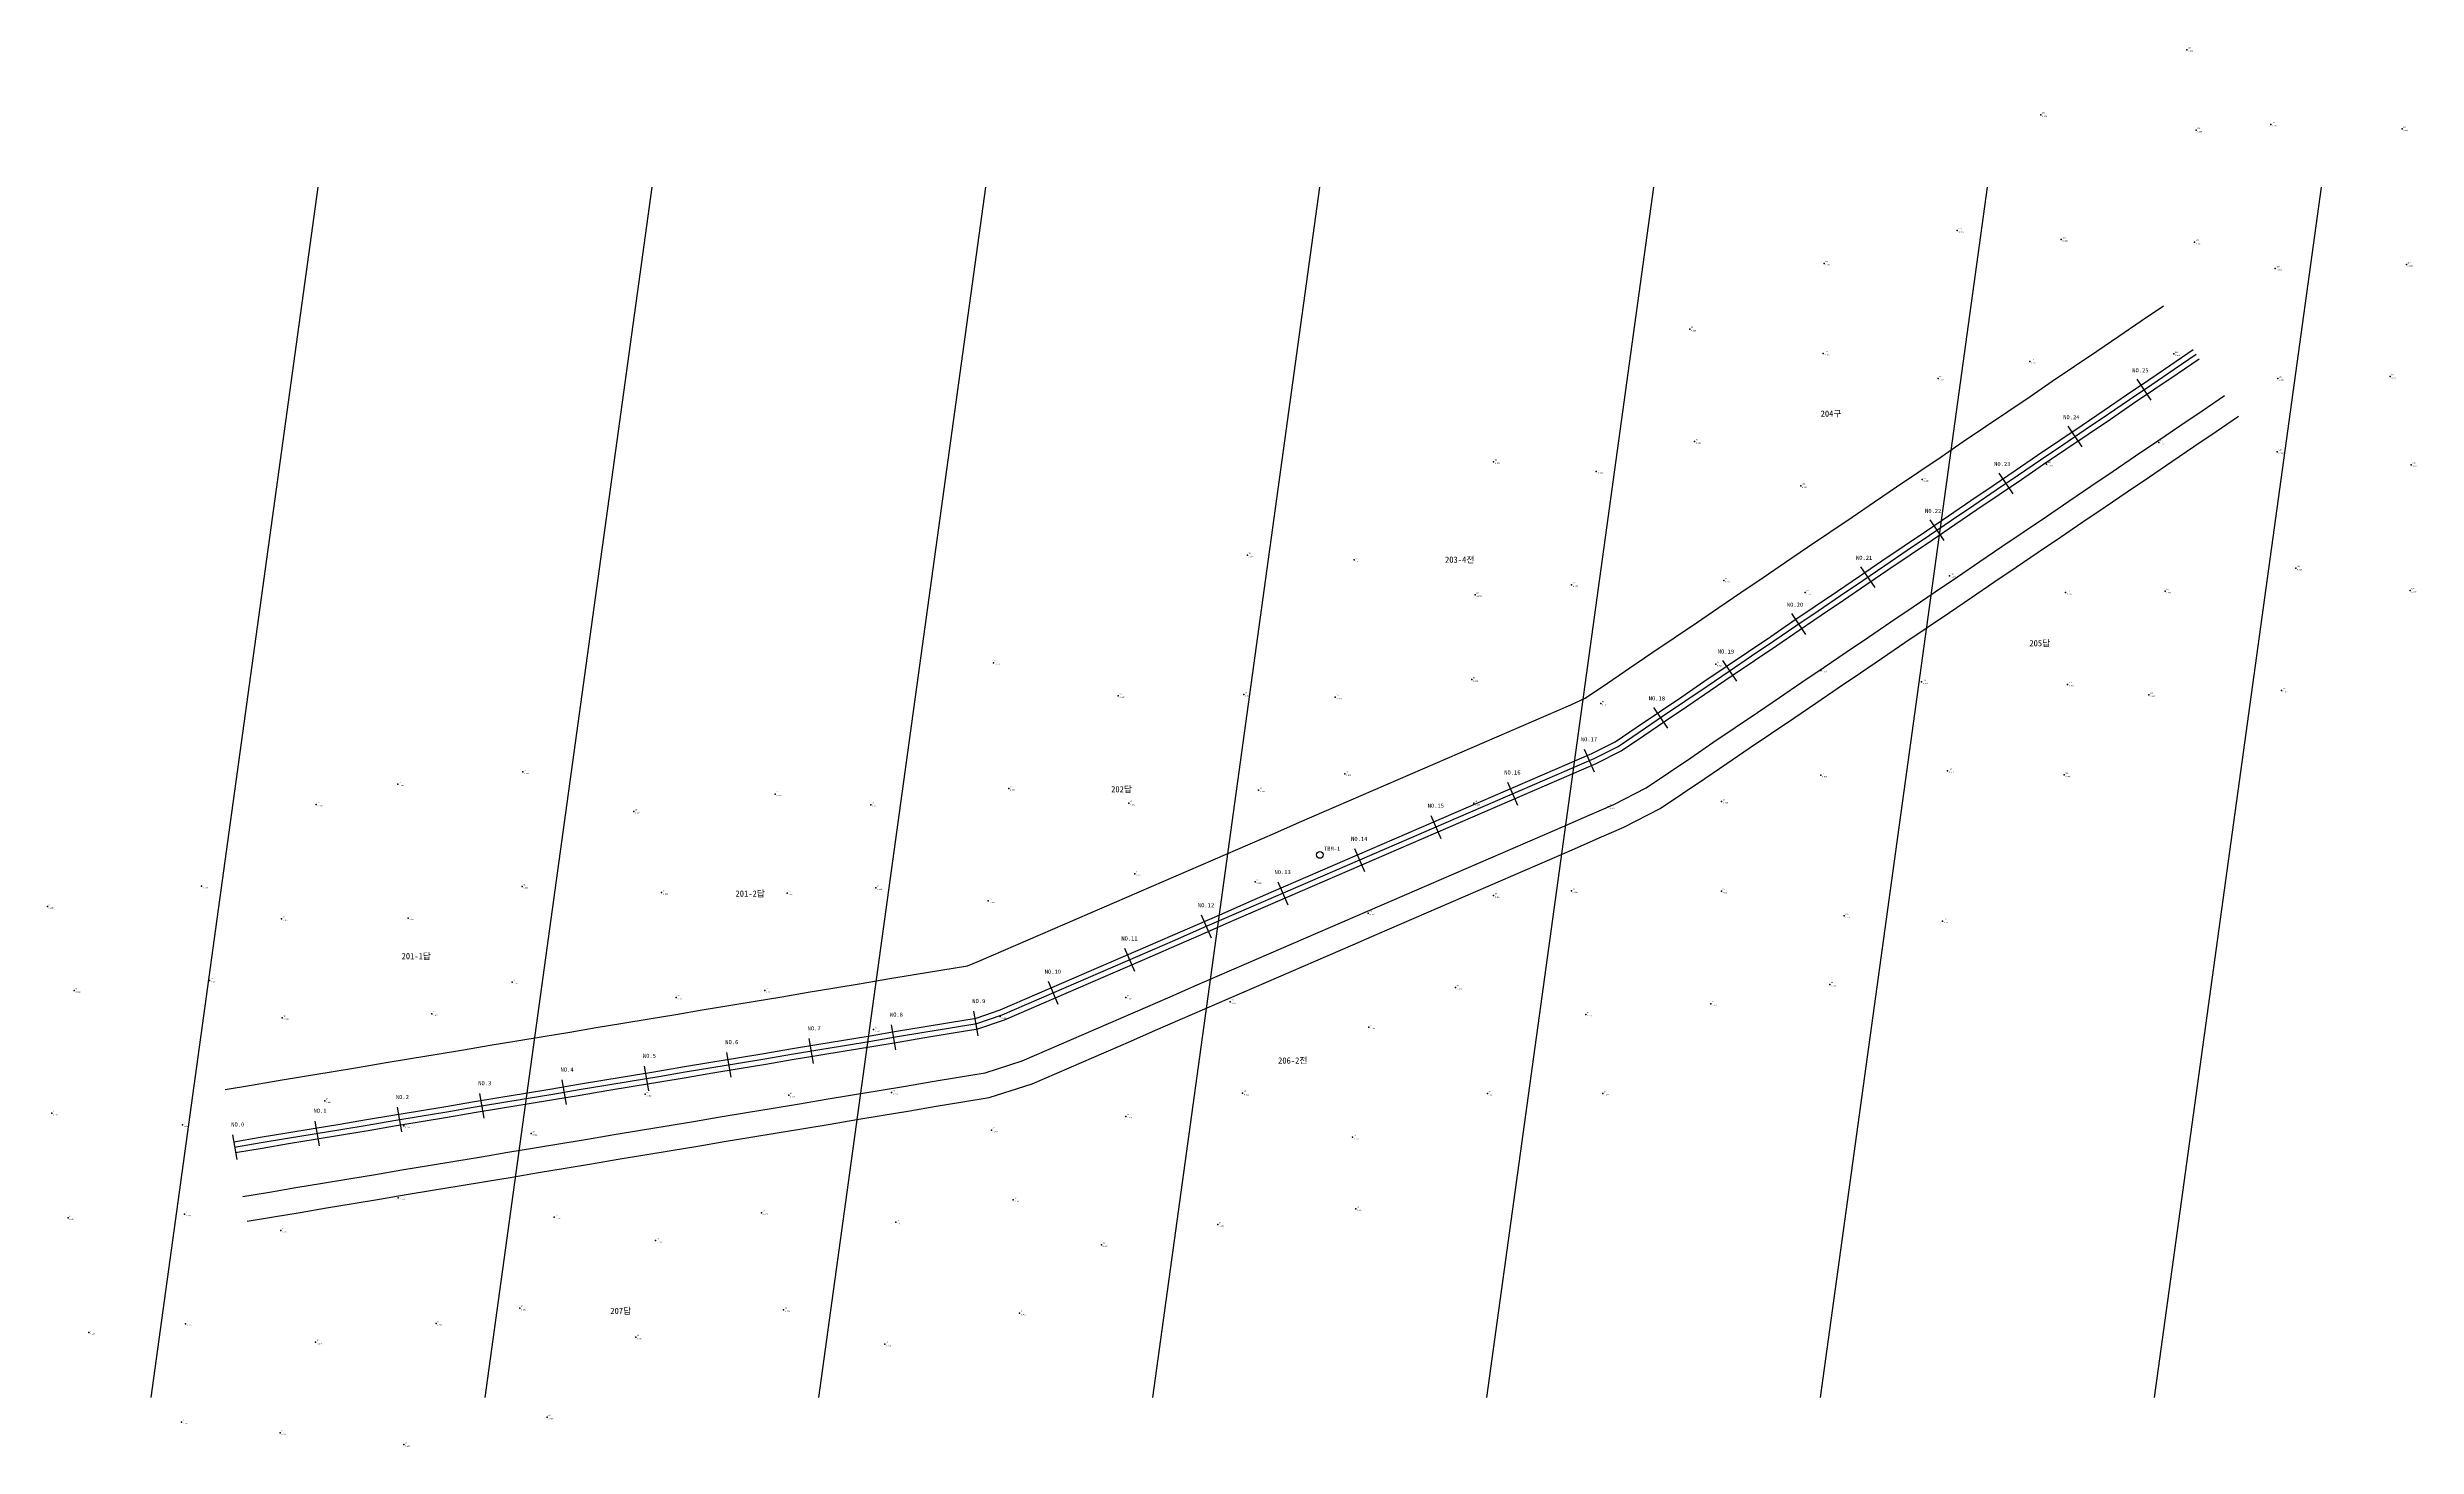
# Model space of a CAD drawing. Header units: millimetres. Extents: x 251155 to 251723, y 283328 to 283664.
import ezdxf

# ---------------------------------------------------------------- set-up
doc = ezdxf.new("R2010")
doc.units = ezdxf.units.MM
for name, color, linetype in [('CL', 1, 'Continuous'), ('PointElev', 7, 'Continuous'), ('PointNum', 7, 'Continuous'), ('PointPnt', 6, 'Continuous'), ('기준점', 1, 'Continuous'), ('도로', 8, 'Continuous'), ('수로', 5, 'Continuous'), ('지번', 3, 'Continuous'), ('측점', 2, 'Continuous')]:
    doc.layers.add(name, color=color, linetype=linetype)

msp = doc.modelspace()

# ---------------------------------------------------------------- linework, layer by layer
at = {"layer": 'CL'}
msp.add_lwpolyline([(251200, 283400), (251206.35, 283401.06), (251212.7, 283402.12), (251219.06, 283403.18), (251225.41, 283404.23), (251231.76, 283405.29), (251238.11, 283406.35), (251244.46, 283407.41), (251250.81, 283408.47), (251257.17, 283409.53), (251263.52, 283410.59), (251269.87, 283411.64), (251276.22, 283412.7), (251282.57, 283413.76), (251288.92, 283414.82), (251295.28, 283415.88), (251301.63, 283416.94), (251307.98, 283418), (251314.33, 283419.06), (251320.68, 283420.11), (251327.04, 283421.17), (251333.39, 283422.23), (251339.74, 283423.29), (251346.09, 283424.35), (251352.44, 283425.41), (251358.79, 283426.47), (251365.15, 283427.52), (251371.5, 283428.58), (251377.85, 283429.64), (251383.91, 283431.69), (251389.82, 283434.25), (251395.72, 283436.81), (251401.63, 283439.37), (251407.54, 283441.93), (251413.45, 283444.5), (251419.36, 283447.06), (251425.27, 283449.62), (251431.18, 283452.18), (251437.08, 283454.74), (251442.99, 283457.3), (251448.9, 283459.86), (251454.81, 283462.42), (251460.72, 283464.98), (251466.63, 283467.54), (251472.54, 283470.1), (251478.44, 283472.66), (251484.35, 283475.22), (251490.26, 283477.78), (251496.17, 283480.34), (251502.08, 283482.9), (251507.99, 283485.46), (251513.89, 283488.02), (251519.8, 283490.58), (251525.71, 283493.14), (251531.46, 283495.99), (251536.79, 283499.61), (251542.12, 283503.22), (251547.45, 283506.84), (251552.77, 283510.45), (251558.1, 283514.07), (251563.43, 283517.69), (251568.76, 283521.3), (251574.09, 283524.92), (251579.42, 283528.53), (251584.75, 283532.15), (251590.07, 283535.76), (251595.4, 283539.38), (251600.73, 283543), (251606.06, 283546.61), (251611.39, 283550.23), (251616.72, 283553.84), (251622.04, 283557.46), (251627.37, 283561.07), (251632.7, 283564.69), (251638.03, 283568.31), (251643.36, 283571.92), (251648.69, 283575.54), (251654.01, 283579.15), (251659.34, 283582.77), (251664.67, 283586.38), (251670, 283590)], dxfattribs=at)
at = {"layer": 'PointPnt'}
for p in [(251667.71, 283662.91, 4.52), (251632.79, 283647.34, 4.6), (251669.94, 283643.66, 4.57), (251687.88, 283645.06, 4.55), (251719.31, 283644.01, 4.6), (251612.72, 283619.62, 4.32), (251637.66, 283617.49, 4.43), (251669.61, 283616.82, 4.66), (251580.82, 283611.76, 4.16), (251688.94, 283610.51, 4.85), (251720.34, 283611.49, 5.04), (251548.62, 283595.98, 4.2), (251580.62, 283590.18, 4.09), (251630.13, 283588.27, 4.27), (251664.6, 283590.09, 4.67), (251608.15, 283584.19, 4.12), (251689.55, 283584.17, 5), (251716.44, 283584.62, 5.24), (251501.63, 283564.19, 4.35), (251549.78, 283569.07, 4.25), (251661.01, 283568.87, 4.67), (251689.4, 283566.6, 5.01), (251526.24, 283561.86, 4.33), (251575.27, 283558.45, 4.23), (251604.34, 283559.98, 4.25), (251634.1, 283563.63, 4.4), (251721.49, 283563.47, 5.24), (251442.66, 283541.82, 3.9), (251468.2, 283540.68, 4.03), (251556.83, 283535.79, 4.36), (251610.87, 283536.86, 4.57), (251693.86, 283538.73, 4.92), (251497.26, 283532.33, 4.07), (251520.33, 283534.73, 4.2), (251576.27, 283532.85, 4.47), (251638.67, 283532.85, 4.72), (251662.51, 283533.18, 4.79), (251721.24, 283533.38, 4.98), (251381.78, 283516.07, 3.92), (251554.89, 283515.73, 4.43), (251580.03, 283514.23, 4.67), (251411.7, 283508.14, 3.99), (251441.82, 283508.46, 3.88), (251463.69, 283507.78, 3.82), (251496.43, 283512.04, 3.9), (251604.18, 283511.45, 4.86), (251639.18, 283510.87, 4.91), (251658.61, 283508.35, 4.87), (251690.39, 283509.43, 4.76), (251527.35, 283506.27, 4.13), (251239.08, 283486.99, 2.88), (251269.08, 283489.88, 2.96), (251329.5, 283484.59, 3.67), (251385.51, 283485.93, 4.1), (251445.33, 283485.56, 3.89), (251466.02, 283489.45, 3.81), (251580.07, 283489.1, 4.8), (251610.41, 283490.13, 5.01), (251638.34, 283489.21, 5), (251219.56, 283482.13, 2.95), (251295.68, 283480.42, 3.25), (251352.43, 283482.04, 3.92), (251414.21, 283482.39, 4.05), (251496.88, 283482.41, 3.89), (251529.1, 283481.55, 4.19), (251556.28, 283482.79, 4.53), (251192.08, 283462.49, 3.08), (251268.86, 283462.45, 3.17), (251353.61, 283462.14, 3.85), (251415.69, 283465.5, 4.03), (251444.55, 283463.56, 3.99), (251155.13, 283457.64, 3.04), (251302.29, 283461.01, 3.42), (251332.36, 283460.87, 3.68), (251380.57, 283458.97, 3.96), (251501.62, 283460.29, 4.12), (251520.3, 283461.41, 4.23), (251556.22, 283461.34, 4.54), (251211.21, 283454.72, 3.1), (251241.56, 283454.88, 3.16), (251471.6, 283456.07, 4.07), (251585.62, 283455.38, 4.73), (251609.21, 283454.16, 4.83), (251193.97, 283439.95, 3.08), (251266.46, 283439.55, 3.46), (251161.56, 283437.52, 2.89), (251305.77, 283435.88, 3.58), (251327.01, 283437.49, 3.6), (251413.56, 283435.86, 3.93), (251438.52, 283434.83, 4.11), (251492.5, 283438.21, 4.38), (251553.66, 283434.36, 4.53), (251582.19, 283438.94, 4.59), (251211.42, 283430.96, 3.23), (251247.27, 283431.95, 3.48), (251353.07, 283428.14, 3.59), (251383.41, 283431.3, 3.71), (251471.71, 283428.77, 4.4), (251523.72, 283431.81, 4.53), (251221.57, 283411.1, 3.44), (251298.35, 283412.69, 3.71), (251332.81, 283412.45, 3.57), (251357.37, 283413.05, 3.52), (251441.51, 283412.92, 4.22), (251500.14, 283412.81, 4.68), (251527.79, 283412.81, 4.66), (251156.22, 283408.14, 2.7), (251187.49, 283405.34, 3.02), (251240.56, 283405.1, 3.66), (251413.55, 283407.36, 3.87), (251271.06, 283403.25, 3.8), (251381.32, 283404.03, 3.58), (251467.85, 283402.34, 4.55), (251160.09, 283383.05, 2.82), (251188, 283383.95, 3.09), (251239.2, 283387.87, 3.66), (251276.59, 283383.24, 3.8), (251326.22, 283384.22, 3.66), (251386.53, 283387.4, 3.67), (251468.6, 283385.22, 4.56), (251211.05, 283379.99, 3.36), (251300.87, 283377.58, 3.75), (251358.38, 283381.97, 3.61), (251435.56, 283381.44, 4.2), (251407.69, 283376.56, 3.93), (251268.36, 283361.4, 3.63), (251331.52, 283360.98, 3.77), (251388.05, 283360.18, 3.97), (251165.09, 283355.59, 3.14), (251188.23, 283357.68, 3.23), (251248.25, 283357.7, 3.52), (251296.12, 283354.43, 3.67), (251219.34, 283353.24, 3.36), (251355.77, 283352.76, 3.94), (251187.29, 283334.11, 3.36), (251210.88, 283331.55, 3.31), (251274.87, 283335.28, 3.44), (251240.53, 283328.73, 3.26)]:
    msp.add_point(p, dxfattribs=at)
at = {"layer": '기준점'}
msp.add_circle((251460, 283470), 0.8, dxfattribs=at)
at = {"layer": '도로'}
for points in [[(251197.7, 283413.81), (251204.05, 283414.87), (251210.4, 283415.93), (251216.75, 283416.99), (251223.11, 283418.04), (251229.46, 283419.1), (251235.81, 283420.16), (251242.16, 283421.22), (251248.51, 283422.28), (251254.86, 283423.34), (251261.22, 283424.4), (251267.57, 283425.45), (251273.92, 283426.51), (251280.27, 283427.57), (251286.62, 283428.63), (251292.97, 283429.69), (251299.33, 283430.75), (251305.68, 283431.81), (251312.03, 283432.86), (251318.38, 283433.92), (251324.73, 283434.98), (251331.09, 283436.04), (251337.44, 283437.1), (251343.79, 283438.16), (251350.14, 283439.22), (251356.49, 283440.28), (251362.84, 283441.33), (251369.2, 283442.39), (251375.55, 283443.45), (251378.34, 283444.54), (251384.25, 283447.1), (251390.16, 283449.66), (251396.07, 283452.22), (251401.98, 283454.78), (251407.88, 283457.34), (251413.79, 283459.9), (251419.7, 283462.46), (251425.61, 283465.02), (251431.52, 283467.58), (251437.43, 283470.14), (251443.33, 283472.7), (251449.24, 283475.26), (251455.15, 283477.82), (251461.06, 283480.38), (251466.97, 283482.94), (251472.88, 283485.5), (251478.79, 283488.07), (251484.69, 283490.63), (251490.6, 283493.19), (251496.51, 283495.75), (251502.42, 283498.31), (251508.33, 283500.87), (251514.24, 283503.43), (251520.14, 283505.99), (251523.6, 283507.58), (251528.93, 283511.19), (251534.26, 283514.81), (251539.59, 283518.42), (251544.91, 283522.04), (251550.24, 283525.65), (251555.57, 283529.27), (251560.9, 283532.89), (251566.23, 283536.5), (251571.56, 283540.12), (251576.88, 283543.73), (251582.21, 283547.35), (251587.54, 283550.96), (251592.87, 283554.58), (251598.2, 283558.2), (251603.53, 283561.81), (251608.85, 283565.43), (251614.18, 283569.04), (251619.51, 283572.66), (251624.84, 283576.27), (251630.17, 283579.89), (251635.5, 283583.51), (251640.83, 283587.12), (251646.15, 283590.74), (251651.48, 283594.35), (251656.81, 283597.97), (251662.14, 283601.58)], [(251201.97, 283388.16), (251208.32, 283389.22), (251214.68, 283390.28), (251221.03, 283391.34), (251227.38, 283392.4), (251233.73, 283393.46), (251240.08, 283394.52), (251246.44, 283395.57), (251252.79, 283396.63), (251259.14, 283397.69), (251265.49, 283398.75), (251271.84, 283399.81), (251278.19, 283400.87), (251284.55, 283401.93), (251290.9, 283402.98), (251297.25, 283404.04), (251303.6, 283405.1), (251309.95, 283406.16), (251316.3, 283407.22), (251322.66, 283408.28), (251329.01, 283409.34), (251335.36, 283410.39), (251341.71, 283411.45), (251348.06, 283412.51), (251354.42, 283413.57), (251360.77, 283414.63), (251367.12, 283415.69), (251373.47, 283416.75), (251379.82, 283417.8), (251388.68, 283420.68), (251394.59, 283423.24), (251400.5, 283425.8), (251406.4, 283428.36), (251412.31, 283430.92), (251418.22, 283433.48), (251424.13, 283436.04), (251430.04, 283438.61), (251435.95, 283441.17), (251441.86, 283443.73), (251447.76, 283446.29), (251453.67, 283448.85), (251459.58, 283451.41), (251465.49, 283453.97), (251471.4, 283456.53), (251477.31, 283459.09), (251483.21, 283461.65), (251489.12, 283464.21), (251495.03, 283466.77), (251500.94, 283469.33), (251506.85, 283471.89), (251512.76, 283474.45), (251518.67, 283477.01), (251524.57, 283479.57), (251530.48, 283482.13), (251538.2, 283486.06), (251543.53, 283489.68), (251548.86, 283493.29), (251554.18, 283496.91), (251559.51, 283500.52), (251564.84, 283504.14), (251570.17, 283507.76), (251575.5, 283511.37), (251580.83, 283514.99), (251586.15, 283518.6), (251591.48, 283522.22), (251596.81, 283525.83), (251602.14, 283529.45), (251607.47, 283533.07), (251612.8, 283536.68), (251618.13, 283540.3), (251623.45, 283543.91), (251628.78, 283547.53), (251634.11, 283551.14), (251639.44, 283554.76), (251644.77, 283558.38), (251650.1, 283561.99), (251655.42, 283565.61), (251660.75, 283569.22), (251666.08, 283572.84), (251671.41, 283576.45), (251676.74, 283580.07)], [(251202.96, 283382.24), (251209.31, 283383.3), (251215.66, 283384.36), (251222.01, 283385.42), (251228.37, 283386.48), (251234.72, 283387.54), (251241.07, 283388.6), (251247.42, 283389.66), (251253.77, 283390.71), (251260.13, 283391.77), (251266.48, 283392.83), (251272.83, 283393.89), (251279.18, 283394.95), (251285.53, 283396.01), (251291.88, 283397.07), (251298.24, 283398.12), (251304.59, 283399.18), (251310.94, 283400.24), (251317.29, 283401.3), (251323.64, 283402.36), (251329.99, 283403.42), (251336.35, 283404.48), (251342.7, 283405.53), (251349.05, 283406.59), (251355.4, 283407.65), (251361.75, 283408.71), (251368.1, 283409.77), (251374.46, 283410.83), (251380.81, 283411.89), (251391.06, 283415.18), (251396.97, 283417.74), (251402.88, 283420.3), (251408.79, 283422.86), (251414.7, 283425.42), (251420.61, 283427.98), (251426.52, 283430.54), (251432.42, 283433.1), (251438.33, 283435.66), (251444.24, 283438.22), (251450.15, 283440.78), (251456.06, 283443.34), (251461.97, 283445.9), (251467.88, 283448.46), (251473.78, 283451.02), (251479.69, 283453.58), (251485.6, 283456.14), (251491.51, 283458.7), (251497.42, 283461.26), (251503.33, 283463.82), (251509.23, 283466.38), (251515.14, 283468.94), (251521.05, 283471.5), (251526.96, 283474.07), (251532.87, 283476.63), (251541.57, 283481.1), (251546.9, 283484.71), (251552.22, 283488.33), (251557.55, 283491.94), (251562.88, 283495.56), (251568.21, 283499.18), (251573.54, 283502.79), (251578.87, 283506.41), (251584.2, 283510.02), (251589.52, 283513.64), (251594.85, 283517.25), (251600.18, 283520.87), (251605.51, 283524.49), (251610.84, 283528.1), (251616.17, 283531.72), (251621.49, 283535.33), (251626.82, 283538.95), (251632.15, 283542.56), (251637.48, 283546.18), (251642.81, 283549.8), (251648.14, 283553.41), (251653.46, 283557.03), (251658.79, 283560.64), (251664.12, 283564.26), (251669.45, 283567.87), (251674.78, 283571.49), (251680.11, 283575.11)]]:
    msp.add_lwpolyline(points, dxfattribs=at)
at = {"layer": '수로'}
for points in [[(251199.79, 283401.28), (251206.14, 283402.34), (251212.49, 283403.4), (251218.84, 283404.46), (251225.19, 283405.52), (251231.55, 283406.58), (251237.9, 283407.63), (251244.25, 283408.69), (251250.6, 283409.75), (251256.95, 283410.81), (251263.3, 283411.87), (251269.66, 283412.93), (251276.01, 283413.99), (251282.36, 283415.04), (251288.71, 283416.1), (251295.06, 283417.16), (251301.41, 283418.22), (251307.77, 283419.28), (251314.12, 283420.34), (251320.47, 283421.4), (251326.82, 283422.45), (251333.17, 283423.51), (251339.52, 283424.57), (251345.88, 283425.63), (251352.23, 283426.69), (251358.58, 283427.75), (251364.93, 283428.81), (251371.28, 283429.87), (251377.64, 283430.92), (251383.39, 283432.89), (251389.3, 283435.45), (251395.21, 283438.01), (251401.12, 283440.57), (251407.02, 283443.13), (251412.93, 283445.69), (251418.84, 283448.25), (251424.75, 283450.81), (251430.66, 283453.37), (251436.57, 283455.93), (251442.48, 283458.49), (251448.38, 283461.05), (251454.29, 283463.61), (251460.2, 283466.17), (251466.11, 283468.73), (251472.02, 283471.29), (251477.93, 283473.85), (251483.84, 283476.41), (251489.74, 283478.97), (251495.65, 283481.53), (251501.56, 283484.09), (251507.47, 283486.65), (251513.38, 283489.21), (251519.29, 283491.77), (251525.19, 283494.33), (251530.73, 283497.07), (251536.06, 283500.68), (251541.39, 283504.3), (251546.72, 283507.91), (251552.04, 283511.53), (251557.37, 283515.15), (251562.7, 283518.76), (251568.03, 283522.38), (251573.36, 283525.99), (251578.69, 283529.61), (251584.02, 283533.22), (251589.34, 283536.84), (251594.67, 283540.46), (251600, 283544.07), (251605.33, 283547.69), (251610.66, 283551.3), (251615.99, 283554.92), (251621.31, 283558.53), (251626.64, 283562.15), (251631.97, 283565.77), (251637.3, 283569.38), (251642.63, 283573), (251647.96, 283576.61), (251653.28, 283580.23), (251658.61, 283583.84), (251663.94, 283587.46), (251669.27, 283591.08)], [(251200.21, 283398.72), (251206.57, 283399.78), (251212.92, 283400.83), (251219.27, 283401.89), (251225.62, 283402.95), (251231.97, 283404.01), (251238.32, 283405.07), (251244.68, 283406.13), (251251.03, 283407.19), (251257.38, 283408.25), (251263.73, 283409.3), (251270.08, 283410.36), (251276.43, 283411.42), (251282.79, 283412.48), (251289.14, 283413.54), (251295.49, 283414.6), (251301.84, 283415.66), (251308.19, 283416.71), (251314.55, 283417.77), (251320.9, 283418.83), (251327.25, 283419.89), (251333.6, 283420.95), (251339.95, 283422.01), (251346.3, 283423.07), (251352.66, 283424.12), (251359.01, 283425.18), (251365.36, 283426.24), (251371.71, 283427.3), (251378.06, 283428.36), (251384.42, 283430.5), (251390.33, 283433.06), (251396.24, 283435.62), (251402.15, 283438.18), (251408.06, 283440.74), (251413.97, 283443.3), (251419.88, 283445.86), (251425.78, 283448.42), (251431.69, 283450.98), (251437.6, 283453.54), (251443.51, 283456.1), (251449.42, 283458.66), (251455.33, 283461.22), (251461.24, 283463.79), (251467.14, 283466.35), (251473.05, 283468.91), (251478.96, 283471.47), (251484.87, 283474.03), (251490.78, 283476.59), (251496.69, 283479.15), (251502.59, 283481.71), (251508.5, 283484.27), (251514.41, 283486.83), (251520.32, 283489.39), (251526.23, 283491.95), (251532.19, 283494.92), (251537.52, 283498.53), (251542.85, 283502.15), (251548.18, 283505.76), (251553.5, 283509.38), (251558.83, 283512.99), (251564.16, 283516.61), (251569.49, 283520.23), (251574.82, 283523.84), (251580.15, 283527.46), (251585.48, 283531.07), (251590.8, 283534.69), (251596.13, 283538.3), (251601.46, 283541.92), (251606.79, 283545.54), (251612.12, 283549.15), (251617.45, 283552.77), (251622.77, 283556.38), (251628.1, 283560), (251633.43, 283563.61), (251638.76, 283567.23), (251644.09, 283570.85), (251649.42, 283574.46), (251654.74, 283578.08), (251660.07, 283581.69), (251665.4, 283585.31), (251670.73, 283588.92)]]:
    msp.add_lwpolyline(points, dxfattribs=at)
at = {"layer": '지번'}
for p, q in [((251180, 283340), (251220, 283630)), ((251260, 283340), (251300, 283630)), ((251340, 283340), (251380, 283630)), ((251420, 283340), (251460, 283630)), ((251500, 283340), (251540, 283630)), ((251580, 283340), (251620, 283630)), ((251660, 283340), (251700, 283630))]:
    msp.add_line(p, q, dxfattribs=at)
at = {"layer": '측점'}
for p, q in [((251655.78, 283583.98), (251659.15, 283579.01)), ((251639.23, 283572.75), (251642.6, 283567.78)), ((251622.68, 283561.52), (251626.05, 283556.55)), ((251606.13, 283550.29), (251609.5, 283545.32)), ((251589.58, 283539.06), (251592.95, 283534.09)), ((251573.03, 283527.83), (251576.4, 283522.86)), ((251556.48, 283516.6), (251559.85, 283511.63)), ((251539.93, 283505.37), (251543.3, 283500.4)), ((251523.34, 283495.38), (251525.72, 283489.88)), ((251504.99, 283487.43), (251507.37, 283481.93)), ((251486.64, 283479.48), (251489.02, 283473.97)), ((251468.28, 283471.53), (251470.67, 283466.02)), ((251449.93, 283463.57), (251452.32, 283458.07)), ((251431.58, 283455.62), (251433.97, 283450.12)), ((251413.23, 283447.67), (251415.62, 283442.16)), ((251394.88, 283439.72), (251397.27, 283434.21)), ((251357.33, 283429.26), (251358.32, 283423.34)), ((251377.06, 283432.55), (251378.04, 283426.63)), ((251317.87, 283422.69), (251318.86, 283416.77)), ((251337.6, 283425.98), (251338.59, 283420.06)), ((251298.15, 283419.4), (251299.13, 283413.48)), ((251258.69, 283412.82), (251259.68, 283406.9)), ((251278.42, 283416.11), (251279.4, 283410.19)), ((251219.23, 283406.25), (251220.22, 283400.33)), ((251238.96, 283409.54), (251239.95, 283403.62)), ((251199.51, 283402.96), (251200.49, 283397.04))]:
    msp.add_line(p, q, dxfattribs=at)

# ---------------------------------------------------------------- texts
at = {"layer": 'PointElev'}
for s, p in [('4.521', (251668.01, 283662.41)), ('4.604', (251633.09, 283646.84)), ('4.568', (251670.24, 283643.16)), ('4.547', (251688.18, 283644.56)), ('4.604', (251719.61, 283643.51)), ('4.316', (251613.02, 283619.12)), ('4.434', (251637.96, 283616.99)), ('4.661', (251669.91, 283616.32)), ('4.160', (251581.12, 283611.26)), ('4.853', (251689.24, 283610.01)), ('5.044', (251720.64, 283610.99)), ('4.203', (251548.92, 283595.48)), ('4.086', (251580.92, 283589.68)), ('4.267', (251630.43, 283587.77)), ('4.675', (251664.9, 283589.59)), ('4.115', (251608.45, 283583.69)), ('5.005', (251689.85, 283583.67)), ('5.240', (251716.74, 283584.12)), ('4.350', (251501.93, 283563.69)), ('4.252', (251550.08, 283568.57)), ('4.673', (251661.31, 283568.37)), ('5.009', (251689.7, 283566.1)), ('4.334', (251526.54, 283561.36)), ('4.246', (251604.64, 283559.48)), ('4.401', (251634.4, 283563.13)), ('5.238', (251721.79, 283562.97)), ('4.227', (251575.57, 283557.95)), ('3.904', (251442.96, 283541.32)), ('4.031', (251468.5, 283540.18)), ('4.358', (251557.13, 283535.29)), ('4.567', (251611.17, 283536.36)), ('4.916', (251694.16, 283538.23)), ('4.073', (251497.56, 283531.83)), ('4.196', (251520.63, 283534.23)), ('4.470', (251576.57, 283532.35)), ('4.719', (251638.97, 283532.35)), ('4.786', (251662.81, 283532.68)), ('4.979', (251721.54, 283532.88)), ('3.919', (251382.08, 283515.57)), ('4.427', (251555.19, 283515.23)), ('4.675', (251580.33, 283513.73)), ('3.986', (251412, 283507.64)), ('3.878', (251442.12, 283507.96)), ('3.820', (251463.99, 283507.28)), ('3.902', (251496.73, 283511.54)), ('4.860', (251604.48, 283510.95)), ('4.909', (251639.48, 283510.37)), ('4.867', (251658.91, 283507.85)), ('4.763', (251690.69, 283508.93)), ('4.131', (251527.65, 283505.77)), ('2.881', (251239.38, 283486.49)), ('2.962', (251269.38, 283489.38)), ('4.099', (251385.81, 283485.43)), ('3.893', (251445.63, 283485.06)), ('3.810', (251466.32, 283488.95)), ('4.804', (251580.37, 283488.6)), ('5.010', (251610.71, 283489.63)), ('5.005', (251638.64, 283488.71)), ('2.946', (251219.86, 283481.63)), ('3.250', (251295.98, 283479.92)), ('3.669', (251329.8, 283484.09)), ('3.922', (251352.73, 283481.54)), ('4.050', (251414.51, 283481.89)), ('3.893', (251497.18, 283481.91)), ('4.186', (251529.4, 283481.05)), ('4.528', (251556.58, 283482.29)), ('3.084', (251192.38, 283461.99)), ('3.166', (251269.16, 283461.95)), ('3.851', (251353.91, 283461.64)), ('4.029', (251415.99, 283465)), ('3.986', (251444.85, 283463.06)), ('3.038', (251155.43, 283457.14)), ('3.422', (251302.59, 283460.51)), ('3.682', (251332.66, 283460.37)), ('3.958', (251380.87, 283458.47)), ('4.123', (251501.92, 283459.79)), ('4.232', (251520.6, 283460.91)), ('4.539', (251556.52, 283460.84)), ('3.103', (251211.51, 283454.22)), ('3.157', (251241.86, 283454.38)), ('4.066', (251471.9, 283455.57)), ('4.729', (251585.92, 283454.88)), ('4.831', (251609.51, 283453.66)), ('3.085', (251194.27, 283439.45)), ('3.457', (251266.76, 283439.05)), ('2.889', (251161.86, 283437.02)), ('3.583', (251306.07, 283435.38)), ('3.605', (251327.31, 283436.99)), ('3.926', (251413.86, 283435.36)), ('4.105', (251438.82, 283434.33)), ('4.381', (251492.8, 283437.71)), ('4.528', (251553.96, 283433.86)), ('4.589', (251582.49, 283438.44)), ('3.235', (251211.72, 283430.46)), ('3.477', (251247.57, 283431.45)), ('3.590', (251353.37, 283427.64)), ('3.711', (251383.71, 283430.8)), ('4.396', (251472.01, 283428.27)), ('4.531', (251524.02, 283431.31)), ('3.443', (251221.87, 283410.6)), ('3.715', (251298.65, 283412.19)), ('3.569', (251333.11, 283411.95)), ('3.521', (251357.67, 283412.55)), ('4.216', (251441.81, 283412.42)), ('4.681', (251500.44, 283412.31)), ('4.655', (251528.09, 283412.31)), ('2.697', (251156.52, 283407.64)), ('3.025', (251187.79, 283404.84)), ('3.874', (251413.85, 283406.86)), ('3.659', (251240.86, 283404.6)), ('3.804', (251271.36, 283402.75)), ('3.577', (251381.62, 283403.53)), ('4.552', (251468.15, 283401.84)), ('2.817', (251160.39, 283382.55)), ('3.089', (251188.3, 283383.45)), ('3.660', (251239.5, 283387.37)), ('3.797', (251276.89, 283382.74)), ('3.657', (251326.52, 283383.72)), ('3.671', (251386.83, 283386.9)), ('4.557', (251468.9, 283384.72)), ('3.364', (251211.35, 283379.49)), ('3.749', (251301.17, 283377.08)), ('3.611', (251358.68, 283381.47)), ('4.203', (251435.86, 283380.94)), ('3.928', (251407.99, 283376.06)), ('3.631', (251268.66, 283360.9)), ('3.773', (251331.82, 283360.48)), ('3.968', (251388.35, 283359.68)), ('3.138', (251165.39, 283355.09)), ('3.225', (251188.53, 283357.18)), ('3.515', (251248.55, 283357.2)), ('3.675', (251296.42, 283353.93)), ('3.364', (251219.64, 283352.74)), ('3.935', (251356.07, 283352.26)), ('3.357', (251187.59, 283333.61)), ('3.308', (251211.18, 283331.05)), ('3.436', (251275.17, 283334.78)), ('3.263', (251240.83, 283328.23))]:
    msp.add_text(s, height=0.3, dxfattribs=at).set_placement(p)
at = {"layer": 'PointNum'}
for s, p in [('127', (251668.01, 283663.21)), ('120', (251633.09, 283647.64)), ('126', (251670.24, 283643.96)), ('133', (251688.18, 283645.36)), ('138', (251719.61, 283644.31)), ('113', (251613.02, 283619.92)), ('119', (251637.96, 283617.79)), ('125', (251669.91, 283617.12)), ('106', (251581.12, 283612.06)), ('132', (251689.24, 283610.81)), ('137', (251720.64, 283611.79)), ('98', (251548.92, 283596.28)), ('105', (251580.92, 283590.48)), ('118', (251630.43, 283588.57)), ('124', (251664.9, 283590.39)), ('112', (251608.45, 283584.49)), ('131', (251689.85, 283584.47)), ('136', (251716.74, 283584.92)), ('97', (251550.08, 283569.37)), ('84', (251501.93, 283564.49)), ('117', (251634.4, 283563.93)), ('123', (251661.31, 283569.17)), ('130', (251689.7, 283566.9)), ('135', (251721.79, 283563.77)), ('91', (251526.54, 283562.16)), ('104', (251575.57, 283558.75)), ('111', (251604.64, 283560.28)), ('70', (251442.96, 283542.12)), ('77', (251468.5, 283540.98)), ('96', (251557.13, 283536.09)), ('110', (251611.17, 283537.16)), ('129', (251694.16, 283539.03)), ('83', (251497.56, 283532.63)), ('90', (251520.63, 283535.03)), ('103', (251576.57, 283533.15)), ('116', (251638.97, 283533.15)), ('122', (251662.81, 283533.48)), ('134', (251721.54, 283533.68)), ('57', (251382.08, 283516.37)), ('95', (251555.19, 283516.03)), ('102', (251580.33, 283514.53)), ('63', (251412, 283508.44)), ('69', (251442.12, 283508.76)), ('76', (251463.99, 283508.08)), ('82', (251496.73, 283512.34)), ('109', (251604.48, 283511.75)), ('115', (251639.48, 283511.17)), ('121', (251658.91, 283508.65)), ('128', (251690.69, 283509.73)), ('89', (251527.65, 283506.57)), ('32', (251269.38, 283490.18)), ('108', (251610.71, 283490.43)), ('25', (251239.38, 283487.29)), ('44', (251329.8, 283484.89)), ('56', (251385.81, 283486.23)), ('68', (251445.63, 283485.86)), ('75', (251466.32, 283489.75)), ('101', (251580.37, 283489.4)), ('114', (251638.64, 283489.51)), ('18', (251219.86, 283482.43)), ('38', (251295.98, 283480.72)), ('50', (251352.73, 283482.34)), ('62', (251414.51, 283482.69)), ('81', (251497.18, 283482.71)), ('88', (251529.4, 283481.85)), ('94', (251556.58, 283483.09)), ('11', (251192.38, 283462.79)), ('31', (251269.16, 283462.75)), ('49', (251353.91, 283462.44)), ('61', (251415.99, 283465.8)), ('67', (251444.85, 283463.86)), ('87', (251520.6, 283461.71)), ('93', (251556.52, 283461.64)), ('5', (251155.43, 283457.94)), ('37', (251302.59, 283461.31)), ('43', (251332.66, 283461.17)), ('55', (251380.87, 283459.27)), ('74', (251471.9, 283456.37)), ('80', (251501.92, 283460.59)), ('17', (251211.51, 283455.02)), ('24', (251241.86, 283455.18)), ('100', (251585.92, 283455.68)), ('107', (251609.51, 283454.46)), ('10', (251194.27, 283440.25)), ('30', (251266.76, 283439.85)), ('99', (251582.49, 283439.24)), ('4', (251161.86, 283437.82)), ('36', (251306.07, 283436.18)), ('42', (251327.31, 283437.79)), ('60', (251413.86, 283436.16)), ('66', (251438.82, 283435.13)), ('79', (251492.8, 283438.51)), ('92', (251553.96, 283434.66)), ('16', (251211.72, 283431.26)), ('23', (251247.57, 283432.25)), ('48', (251353.37, 283428.44)), ('54', (251383.71, 283431.6)), ('73', (251472.01, 283429.07)), ('86', (251524.02, 283432.11)), ('15', (251221.87, 283411.4)), ('35', (251298.65, 283412.99)), ('41', (251333.11, 283412.75)), ('47', (251357.67, 283413.35)), ('65', (251441.81, 283413.22)), ('78', (251500.44, 283413.11)), ('85', (251528.09, 283413.11)), ('3', (251156.52, 283408.44)), ('9', (251187.79, 283405.64)), ('22', (251240.86, 283405.4)), ('59', (251413.85, 283407.66)), ('29', (251271.36, 283403.55)), ('53', (251381.62, 283404.33)), ('72', (251468.15, 283402.64)), ('21', (251239.5, 283388.17)), ('52', (251386.83, 283387.7)), ('2', (251160.39, 283383.35)), ('8', (251188.3, 283384.25)), ('28', (251276.89, 283383.54)), ('40', (251326.52, 283384.52)), ('46', (251358.68, 283382.27)), ('71', (251468.9, 283385.52)), ('14', (251211.35, 283380.29)), ('34', (251301.17, 283377.88)), ('58', (251407.99, 283376.86)), ('64', (251435.86, 283381.74)), ('27', (251268.66, 283361.7)), ('39', (251331.82, 283361.28)), ('51', (251388.35, 283360.48)), ('1', (251165.39, 283355.89)), ('7', (251188.53, 283357.98)), ('20', (251248.55, 283358)), ('33', (251296.42, 283354.73)), ('13', (251219.64, 283353.54)), ('45', (251356.07, 283353.06)), ('6', (251187.59, 283334.41)), ('12', (251211.18, 283331.85)), ('26', (251275.17, 283335.58)), ('19', (251240.83, 283329.03))]:
    msp.add_text(s, height=0.3, dxfattribs=at).set_placement(p)
at = {"layer": '기준점'}
msp.add_text('TBM-1', height=1, dxfattribs=at).set_placement((251461, 283471))
at = {"layer": '지번'}
for s, p in [('204구', (251580, 283575)), ('203-4전', (251490, 283540)), ('205답', (251630, 283520)), ('202답', (251410, 283485)), ('201-2답', (251320, 283460)), ('201-1답', (251240, 283445)), ('206-2전', (251450, 283420)), ('207답', (251290, 283360))]:
    msp.add_text(s, height=1.5, dxfattribs=at).set_placement(p)
at = {"layer": '측점'}
for s, p in [('NO.25', (251654.66, 283585.63)), ('NO.24', (251638.11, 283574.4)), ('NO.23', (251621.56, 283563.17)), ('NO.22', (251605.01, 283551.94)), ('NO.21', (251588.46, 283540.71)), ('NO.20', (251571.91, 283529.48)), ('NO.19', (251555.36, 283518.25)), ('NO.18', (251538.81, 283507.02)), ('NO.17', (251522.54, 283497.22)), ('NO.16', (251504.19, 283489.27)), ('NO.15', (251485.84, 283481.31)), ('NO.14', (251467.49, 283473.36)), ('NO.13', (251449.14, 283465.41)), ('NO.12', (251430.79, 283457.46)), ('NO.11', (251412.44, 283449.5)), ('NO.10', (251394.08, 283441.55)), ('NO.9', (251376.73, 283434.52)), ('NO.7', (251337.27, 283427.95)), ('NO.8', (251357, 283431.24)), ('NO.5', (251297.82, 283421.37)), ('NO.6', (251317.55, 283424.66)), ('NO.4', (251278.09, 283418.08)), ('NO.2', (251238.63, 283411.51)), ('NO.3', (251258.36, 283414.8)), ('NO.0', (251199.18, 283404.93)), ('NO.1', (251218.91, 283408.22))]:
    msp.add_text(s, height=1, dxfattribs=at).set_placement(p)

doc.saveas('drawing.dxf')
